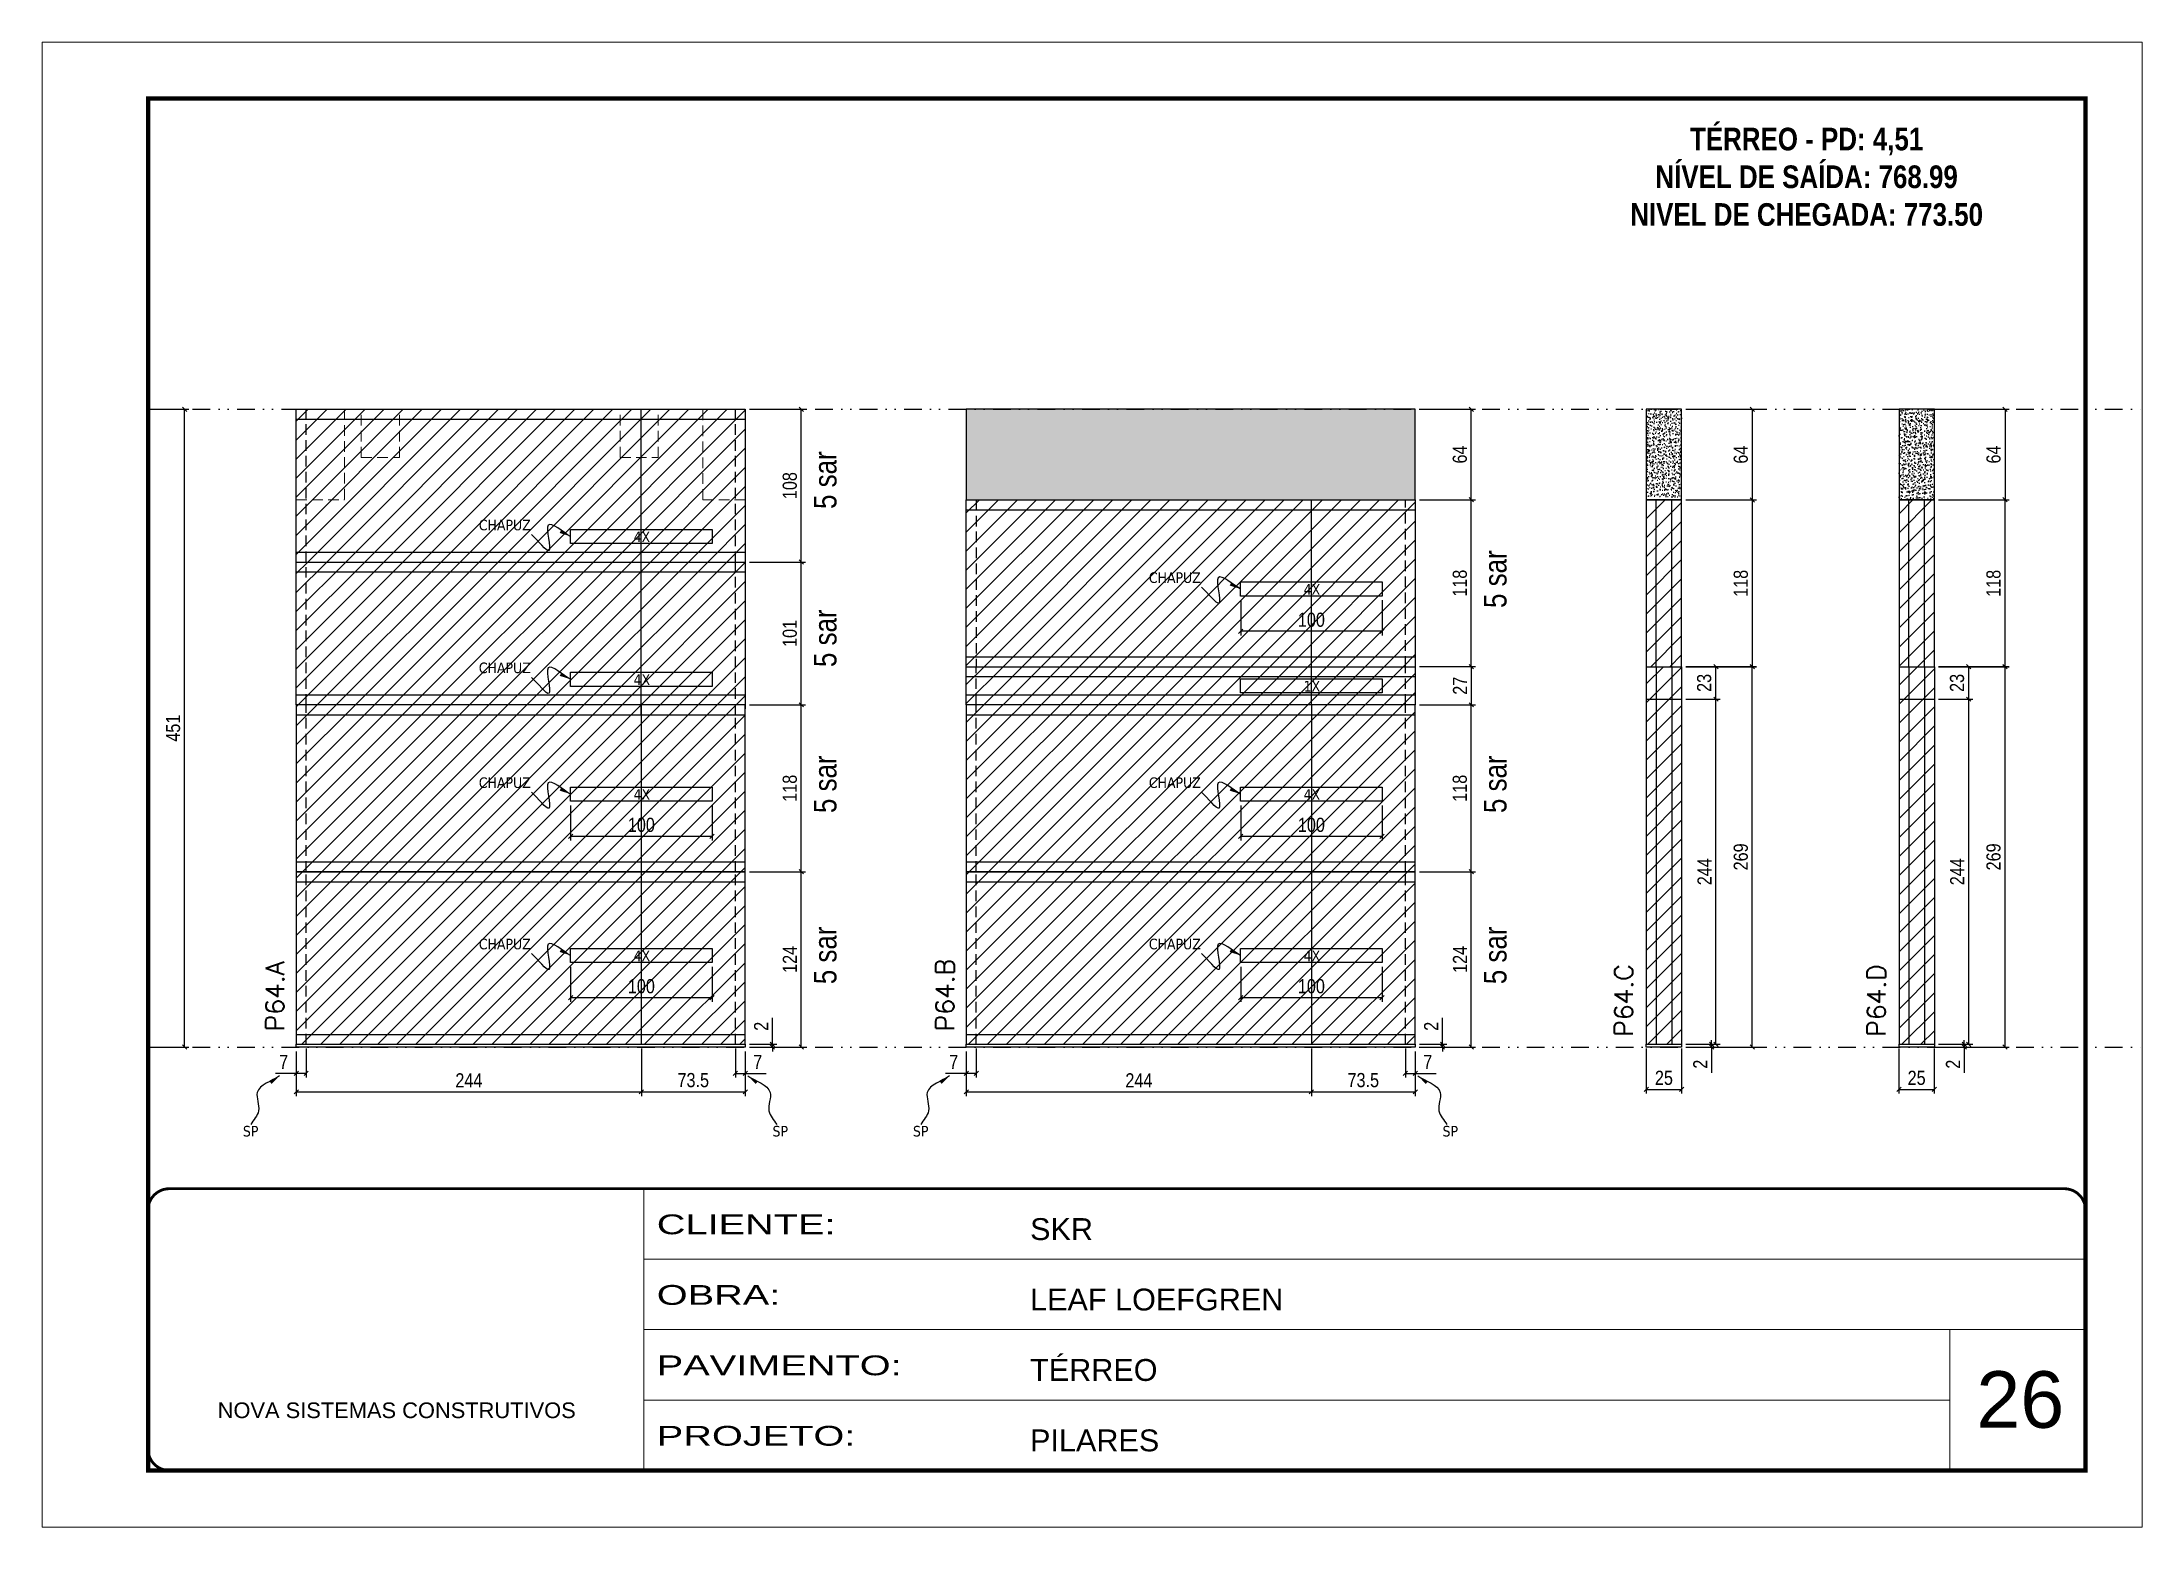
# Model space of a CAD drawing. Extents: x 14400 to 27878, y -21631 to 6985.
# Drawn here: x 16012 to 17497, y -957 to 93 of the extents above; entities that cross this region are included whole.
import ezdxf

# ---------------------------------------------------------------- set-up
doc = ezdxf.new("R2010")
doc.units = 0
for name, pattern in [('CONTINUO', [0]), ('DASHED', [0.75, 0.5, -0.25]), ('DIVIDE2', [0.625, 0.25, -0.125, 0, -0.125, 0, -0.125]), ('HIDDEN', [0.375, 0.25, -0.125])]:
    doc.linetypes.add(name, pattern=pattern)
for name, color, linetype, lineweight in [('CARIMBO', 255, 'Continuous', 9), ('Folhas', 255, 'Continuous', 9), ('Hachura', 251, 'Continuous', 9), ('SARRAFO DE PRESSAO', 251, 'DASHED', 9), ('Texto Seção', 7, 'Continuous', 15)]:
    doc.layers.add(name, color=color, linetype=linetype, lineweight=lineweight)
for name, color, linetype in [('COTA', 241, 'Continuous'), ('NOMENCLATURA', 7, 'Continuous'), ('Nível', 160, 'Continuous'), ('Painéis', 200, 'Continuous'), ('Romaneio', 10, 'Continuous'), ('SARR_2.2x10', 60, 'Continuous'), ('SARR_2.2x7', 40, 'Continuous'), ('Sarrafo de Pressão', 42, 'HIDDEN'), ('texto', 7, 'Continuous')]:
    doc.layers.add(name, color=color, linetype=linetype)
doc.styles.add('ARIAL', font='arial.ttf')
doc.styles.add('ARIAL_NARROW', font='ARIALN.TTF', dxfattribs={"height": 0.2})
doc.styles.add('COTA TECNICA', font='techl___.ttf', dxfattribs={"height": 10})
doc.styles.add('COTA TECNICA-50', font='techl___.ttf', dxfattribs={"height": 10})
doc.styles.add('REGUA-120', font='ROMANS.shx', dxfattribs={"height": 15})
doc.styles.add('ROMANC', font='techb___.ttf', dxfattribs={"height": 2.5})
doc.styles.get("Standard").update_dxf_attribs({"font": 'arial.ttf'})
doc.styles.add('Tecnologia', font='')
doc.styles.get('Tecnologia').set_extended_font_data('Forgotten Futurist')
doc.dimstyles.new('COTA PAINEL-50', dxfattribs={"dimtxt": 10, "dimasz": 3, "dimexe": 3, "dimexo": 3, "dimgap": 3, "dimtad": 1, "dimdec": 1, "dimzin": 12, "dimdsep": 46, "dimtxsty": 'COTA TECNICA-50', "dimblk1": 'OBLIQUE', "dimblk2": 'OBLIQUE', "dimsah": 1, "dimcen": 0.9, "dimclrd": 4, "dimclre": 4, "dimclrt": 240, "dimadec": 1, "dimazin": 3, "dimtfac": 1, "dimtdec": 1, "dimtmove": 0, "dimatfit": 3, "dimfxl": 1, "dimtolj": 1, "dimtzin": 12, "dimarcsym": 0})
doc.dimstyles.new('PAINEL', dxfattribs={"dimtxt": 10, "dimasz": 3, "dimexe": 3, "dimexo": 3, "dimgap": 3, "dimtad": 1, "dimdec": 1, "dimzin": 12, "dimdsep": 46, "dimtxsty": 'COTA TECNICA', "dimblk1": 'OBLIQUE', "dimblk2": 'OBLIQUE', "dimsah": 1, "dimcen": 0.9, "dimclrd": 4, "dimclre": 4, "dimclrt": 240, "dimadec": 1, "dimazin": 3, "dimtfac": 1, "dimtdec": 1, "dimtmove": 0, "dimatfit": 3, "dimfxl": 1, "dimtolj": 1, "dimtzin": 12, "dimarcsym": 0})
doc.dimstyles.get("Standard").update_dxf_attribs({"dimtxt": 0.18, "dimasz": 0.18, "dimexe": 0.18, "dimexo": 0.0625, "dimgap": 0.09, "dimtad": 0, "dimtih": 1, "dimtoh": 1, "dimdec": 4, "dimzin": 0, "dimdsep": 46, "dimtxsty": 'Standard', "dimcen": 0.09, "dimadec": 0, "dimazin": 0, "dimtfac": 1, "dimtdec": 4, "dimtofl": 0, "dimtmove": 0, "dimatfit": 3, "dimfxl": 1, "dimtolj": 1, "dimtzin": 0, "dimarcsym": 0})

msp = doc.modelspace()

# ---------------------------------------------------------------- texts
at = {"layer": 'CARIMBO', "style": 'ARIAL'}
msp.add_text('26', height=40, dxfattribs=at).set_placement((17379.83, -886.58))
at = {"layer": 'NOMENCLATURA', "style": 'ARIAL_NARROW'}
for p in [(16573.79, -236.9), (17047.6, -306.92), (16573.79, -348.68), (16573.79, -451.92), (17047.6, -451.92), (16573.79, -572.92), (17047.6, -572.92)]:
    msp.add_text('5 sar', height=16, rotation=90, dxfattribs=at).set_placement(p)
at = {"layer": 'NOMENCLATURA', "color": 2, "insert": (17259.81, 59.34), "char_height": 16, "attachment_point": 2, "style": 'ROMANC'}
msp.add_mtext_dynamic_manual_height_columns('\\PTÉRREO - PD: 4,51\\PNÍVEL DE SAÍDA: 768.99\\PNIVEL DE CHEGADA: 773.50', width=432.3511, gutter_width=1, heights=[0], dxfattribs=at)
at = {"layer": 'texto', "color": 0, "char_height": 7.5, "attachment_point": 5}
for s, insert in [('{\\fTahoma|b0|i0|c0|p34;\\C4;CHAPUZ}', (16339.22, -248.31)), ('{\\fTahoma|b0|i0|c0|p34;\\C4;4X}', (16436.16, -256.62)), ('{\\fTahoma|b0|i0|c0|p34;\\C4;CHAPUZ}', (16813.03, -285.5)), ('{\\fTahoma|b0|i0|c0|p34;\\C4;4X}', (16909.97, -293.81)), ('{\\fTahoma|b0|i0|c0|p34;\\C4;CHAPUZ}', (16339.22, -349.31)), ('{\\fTahoma|b0|i0|c0|p34;\\C4;4X}', (16436.16, -357.62)), ('{\\fTahoma|b0|i0|c0|p34;\\C4;1X}', (16909.97, -362.23)), ('{\\fTahoma|b0|i0|c0|p34;\\C4;CHAPUZ}', (16339.22, -430.5)), ('{\\fTahoma|b0|i0|c0|p34;\\C4;CHAPUZ}', (16813.03, -430.5)), ('{\\fTahoma|b0|i0|c0|p34;\\C4;4X}', (16436.16, -438.81)), ('{\\fTahoma|b0|i0|c0|p34;\\C4;4X}', (16909.97, -438.81)), ('{\\fTahoma|b0|i0|c0|p34;\\C4;CHAPUZ}', (16339.22, -544.58)), ('{\\fTahoma|b0|i0|c0|p34;\\C4;4X}', (16436.16, -552.89)), ('{\\fTahoma|b0|i0|c0|p34;\\C4;CHAPUZ}', (16813.03, -544.58)), ('{\\fTahoma|b0|i0|c0|p34;\\C4;4X}', (16909.97, -552.89)), ('{\\fTahoma|b0|i0|c0|p34;\\C4;SP}', (16159.52, -676.93)), ('{\\fTahoma|b0|i0|c0|p34;\\C4;SP}', (16534.05, -676.93)), ('{\\fTahoma|b0|i0|c0|p34;\\C4;SP}', (16633.33, -676.93)), ('{\\fTahoma|b0|i0|c0|p34;\\C4;SP}', (17007.86, -676.93))]:
    msp.add_mtext(s, dxfattribs=dict(at, insert=insert))
at = {"layer": 'Texto Seção', "char_height": 13, "attachment_point": 7, "rotation": 90, "style": 'REGUA-120'}
for s, insert, width in [('P64.A', (16183.15, -606.19), 285.3299), ('P64.B', (16656.96, -606.19), 285.3299), ('P64.C', (17136.95, -610.03), 370.6998), ('P64.D', (17315.69, -610.03), 370.6998)]:
    msp.add_mtext(s, dxfattribs=dict(at, insert=insert, width=width))

# ---------------------------------------------------------------- blocks, each defined once
blk = doc.blocks.new('9999999999')
at = {"color": 30, "linetype": 'CONTINUO'}
for p, q in [((98564.6, 34230.2), (98564.6, 34429.4)), ((98564.6, 34379.6), (99584, 34379.6)), ((98564.6, 34329.8), (99488, 34329.8)), ((99584, 34329.8), (99488, 34329.8)), ((99488, 34329.8), (99488, 34230.2)), ((98564.6, 34280), (99488, 34280))]:
    blk.add_line(p, q, dxfattribs=at)
at = {"color": 30, "linetype": 'CONTINUO', "const_width": 2}
blk.add_lwpolyline([(99584, 34230.2), (99584, 34414.4, 0.414214), (99569, 34429.4), (98229, 34429.4, 0.414214), (98214, 34414.4), (98214, 34245.2, 0.414214), (98229, 34230.2), (99584, 34230.2)], format="xyb", dxfattribs=at)
at = {"layer": 'Folhas'}
blk.add_lwpolyline([(98139, 34190.2), (99624, 34190.2), (99624, 35240.2), (98139, 35240.2)], close=True, dxfattribs=at)
at = {"layer": 'Folhas', "color": 30, "const_width": 3}
blk.add_lwpolyline([(98214, 34230.2), (99584, 34230.2), (99584, 35200.2), (98214, 35200.2)], close=True, dxfattribs=at)
at = {"color": 7, "linetype": 'Continuous', "ltscale": 5, "style": 'ARIAL'}
for s, height, p in [('SKR', 15.48, (98837.7, 34393.1)), ('LEAF LOEFGREN', 15.483, (98837.7, 34343.3)), ('TÉRREO', 15.48, (98837.7, 34293.5)), ('NOVA SISTEMAS CONSTRUTIVOS', 11.059, (98263.2, 34267.2)), ('PILARES', 15.48, (98837.7, 34243.7))]:
    blk.add_text(s, height=height, dxfattribs=at).set_placement(p)
at = {"layer": 'Folhas', "color": 7, "style": 'Tecnologia', "width": 1.5}
for s, p in [('CLIENTE:', (98573.7, 34397.2)), ('OBRA:', (98573.7, 34347.3)), ('PAVIMENTO:', (98573.7, 34297.5)), ('PROJETO:', (98573.7, 34247.7))]:
    blk.add_text(s, height=14, dxfattribs=at).set_placement(p)
blk = doc.blocks.new('_Oblique')
at = {"color": 0, "linetype": 'ByBlock', "lineweight": -2}
blk.add_line((-0.5, -0.5), (0.5, 0.5), dxfattribs=at)
blk = doc.blocks.new('*D1847')
at = {"layer": 'COTA', "color": 4, "lineweight": -2, "transparency": 16777216}
for p, q in [((17146.4, -618.4), (17146.4, -650.3)), ((17171.4, -618.4), (17171.4, -650.3)), ((17146.4, -647.3), (17171.4, -647.3))]:
    blk.add_line(p, q, dxfattribs=at)
at = {"layer": 'Defpoints', "color": 0, "transparency": 16777216}
for p in [(17146.4, -615.4), (17171.4, -615.4), (17171.4, -647.3)]:
    blk.add_point(p, dxfattribs=at)
at = {"layer": 'COTA', "color": 4, "lineweight": -2, "transparency": 16777216, "xscale": 3, "yscale": 3, "zscale": 3, "rotation": 180}
blk.add_blockref('_Oblique', (17146.4, -647.3), dxfattribs=at)
at = {"layer": 'COTA', "color": 4, "lineweight": -2, "transparency": 16777216, "xscale": 3, "yscale": 3, "zscale": 3}
blk.add_blockref('_Oblique', (17171.4, -647.3), dxfattribs=at)
at = {"layer": 'COTA', "color": 240, "transparency": 16777216, "insert": (17158.9, -639.2), "char_height": 10, "attachment_point": 5, "style": 'COTA TECNICA'}
blk.add_mtext('\\A1;25', dxfattribs=at)
blk = doc.blocks.new('*D1848')
at = {"layer": 'COTA', "color": 4, "lineweight": -2, "transparency": 16777216}
for p, q in [((17174.4, -615.4), (17195.6, -615.4)), ((17174.4, -617.4), (17195.6, -617.4)), ((17192.6, -615.4), (17192.6, -612.4)), ((17192.6, -615.4), (17192.6, -617.4)), ((17192.6, -617.4), (17192.6, -635.6))]:
    blk.add_line(p, q, dxfattribs=at)
at = {"layer": 'Defpoints', "color": 0, "transparency": 16777216}
for p in [(17171.4, -615.4), (17171.4, -617.4), (17192.6, -615.4)]:
    blk.add_point(p, dxfattribs=at)
at = {"layer": 'COTA', "color": 4, "lineweight": -2, "transparency": 16777216, "xscale": 3, "yscale": 3, "zscale": 3}
for p, rotation in [((17192.6, -615.4), 270), ((17192.6, -617.4), 90)]:
    blk.add_blockref('_Oblique', p, dxfattribs=dict(at, rotation=rotation))
at = {"layer": 'COTA', "color": 240, "transparency": 16777216, "insert": (17184.6, -629.5), "char_height": 10, "attachment_point": 5, "rotation": 90, "style": 'COTA TECNICA-50'}
blk.add_mtext('\\A1;2', dxfattribs=at)
blk = doc.blocks.new('*D1879')
at = {"layer": 'COTA', "color": 4, "linetype": 'ByBlock', "lineweight": -2, "transparency": 16777216}
for p, q in [((17174.4, -166.4), (17224.4, -166.4)), ((17221.4, -166.4), (17221.4, -230.5)), ((17174.4, -230.5), (17224.4, -230.5))]:
    blk.add_line(p, q, dxfattribs=at)
at = {"layer": 'Defpoints', "color": 0, "linetype": 'ByBlock', "transparency": 16777216}
for p in [(17171.4, -166.4), (17171.4, -230.5), (17221.4, -230.5)]:
    blk.add_point(p, dxfattribs=at)
at = {"layer": 'COTA', "color": 4, "linetype": 'ByBlock', "lineweight": -2, "transparency": 16777216, "xscale": 3, "yscale": 3, "zscale": 3}
for p, rotation in [((17221.4, -166.4), 90), ((17221.4, -230.5), 270)]:
    blk.add_blockref('_Oblique', p, dxfattribs=dict(at, rotation=rotation))
at = {"layer": 'COTA', "color": 240, "linetype": 'ByBlock', "transparency": 16777216, "insert": (17213.3, -198.5), "char_height": 10, "attachment_point": 5, "rotation": 90, "style": 'COTA TECNICA'}
blk.add_mtext('\\A1;64', dxfattribs=at)
blk = doc.blocks.new('*D1849')
at = {"layer": 'COTA', "color": 4, "lineweight": -2, "transparency": 16777216}
for p, q in [((17174.4, -348.4), (17224.4, -348.4)), ((17221.4, -617.4), (17221.4, -348.4)), ((17174.4, -617.4), (17224.4, -617.4))]:
    blk.add_line(p, q, dxfattribs=at)
at = {"layer": 'Defpoints', "color": 0, "transparency": 16777216}
for p in [(17171.4, -348.4), (17221.4, -348.4), (17171.4, -617.4)]:
    blk.add_point(p, dxfattribs=at)
at = {"layer": 'COTA', "color": 4, "lineweight": -2, "transparency": 16777216, "xscale": 3, "yscale": 3, "zscale": 3}
for p, rotation in [((17221.4, -348.4), 90), ((17221.4, -617.4), 270)]:
    blk.add_blockref('_Oblique', p, dxfattribs=dict(at, rotation=rotation))
at = {"layer": 'COTA', "color": 240, "transparency": 16777216, "insert": (17213.3, -482.9), "char_height": 10, "attachment_point": 5, "rotation": 90, "style": 'COTA TECNICA-50'}
blk.add_mtext('\\A1;269', dxfattribs=at)
blk = doc.blocks.new('*D1880')
at = {"layer": 'COTA', "color": 4, "lineweight": -2, "transparency": 16777216}
for p, q in [((17174.4, -371.4), (17198.7, -371.4)), ((17195.7, -615.4), (17195.7, -371.4)), ((17174.4, -615.4), (17198.7, -615.4))]:
    blk.add_line(p, q, dxfattribs=at)
at = {"layer": 'Defpoints', "color": 0, "transparency": 16777216}
for p in [(17171.4, -371.4), (17195.7, -371.4), (17171.4, -615.4)]:
    blk.add_point(p, dxfattribs=at)
at = {"layer": 'COTA', "color": 4, "lineweight": -2, "transparency": 16777216, "xscale": 3, "yscale": 3, "zscale": 3}
for p, rotation in [((17195.7, -371.4), 90), ((17195.7, -615.4), 270)]:
    blk.add_blockref('_Oblique', p, dxfattribs=dict(at, rotation=rotation))
at = {"layer": 'COTA', "color": 240, "transparency": 16777216, "insert": (17187.6, -493.4), "char_height": 10, "attachment_point": 5, "rotation": 90, "style": 'COTA TECNICA'}
blk.add_mtext('\\A1;244', dxfattribs=at)
blk = doc.blocks.new('*D1881')
at = {"layer": 'COTA', "color": 4, "lineweight": -2, "transparency": 16777216}
for p, q in [((17174.4, -348.4), (17198.7, -348.4)), ((17195.7, -371.4), (17195.7, -348.4)), ((17174.4, -371.4), (17198.7, -371.4))]:
    blk.add_line(p, q, dxfattribs=at)
at = {"layer": 'Defpoints', "color": 0, "transparency": 16777216}
for p in [(17171.4, -348.4), (17195.7, -348.4), (17171.4, -371.4)]:
    blk.add_point(p, dxfattribs=at)
at = {"layer": 'COTA', "color": 4, "lineweight": -2, "transparency": 16777216, "xscale": 3, "yscale": 3, "zscale": 3}
for p, rotation in [((17195.7, -348.4), 90), ((17195.7, -371.4), 270)]:
    blk.add_blockref('_Oblique', p, dxfattribs=dict(at, rotation=rotation))
at = {"layer": 'COTA', "color": 240, "transparency": 16777216, "insert": (17187.4, -359.9), "char_height": 10, "attachment_point": 5, "rotation": 90, "style": 'COTA TECNICA'}
blk.add_mtext('\\A1;23', dxfattribs=at)
blk = doc.blocks.new('*D1850')
at = {"layer": 'COTA', "color": 4, "lineweight": -2, "transparency": 16777216}
for p, q in [((16191.8, -620.4), (16191.8, -639)), ((16198.8, -618.4), (16198.8, -639)), ((16191.8, -636), (16177, -636)), ((16198.8, -636), (16191.8, -636))]:
    blk.add_line(p, q, dxfattribs=at)
at = {"layer": 'Defpoints', "color": 0, "transparency": 16777216}
for p in [(16191.8, -617.4), (16198.8, -615.4), (16191.8, -636)]:
    blk.add_point(p, dxfattribs=at)
at = {"layer": 'COTA', "color": 4, "lineweight": -2, "transparency": 16777216, "xscale": 3, "yscale": 3, "zscale": 3, "rotation": 180}
blk.add_blockref('_Oblique', (16191.8, -636), dxfattribs=at)
at = {"layer": 'COTA', "color": 4, "lineweight": -2, "transparency": 16777216, "xscale": 3, "yscale": 3, "zscale": 3}
blk.add_blockref('_Oblique', (16198.8, -636), dxfattribs=at)
at = {"layer": 'COTA', "color": 240, "transparency": 16777216, "insert": (16182.9, -627.9), "char_height": 10, "attachment_point": 5, "style": 'COTA TECNICA-50'}
blk.add_mtext('\\A1;7', dxfattribs=at)
blk = doc.blocks.new('*D1851')
at = {"layer": 'COTA', "color": 4, "lineweight": -2, "transparency": 16777216}
for p, q in [((16502.3, -618.4), (16502.3, -639)), ((16509.3, -620.4), (16509.3, -639)), ((16502.3, -636), (16509.3, -636)), ((16509.3, -636), (16524, -636))]:
    blk.add_line(p, q, dxfattribs=at)
at = {"layer": 'Defpoints', "color": 0, "transparency": 16777216}
for p in [(16502.3, -615.4), (16509.3, -617.4), (16509.3, -636)]:
    blk.add_point(p, dxfattribs=at)
at = {"layer": 'COTA', "color": 4, "lineweight": -2, "transparency": 16777216, "xscale": 3, "yscale": 3, "zscale": 3, "rotation": 180}
blk.add_blockref('_Oblique', (16502.3, -636), dxfattribs=at)
at = {"layer": 'COTA', "color": 4, "lineweight": -2, "transparency": 16777216, "xscale": 3, "yscale": 3, "zscale": 3}
blk.add_blockref('_Oblique', (16509.3, -636), dxfattribs=at)
at = {"layer": 'COTA', "color": 240, "transparency": 16777216, "insert": (16518.1, -627.9), "char_height": 10, "attachment_point": 5, "style": 'COTA TECNICA-50'}
blk.add_mtext('\\A1;7', dxfattribs=at)
blk = doc.blocks.new('*D1852')
at = {"layer": 'Defpoints', "color": 0, "linetype": 'ByBlock', "transparency": 16777216}
for p in [(16509.3, -493.4), (16548.9, -493.4), (16509.3, -617.4)]:
    blk.add_point(p, dxfattribs=at)
at = {"layer": 'Romaneio', "color": 4, "linetype": 'ByBlock', "lineweight": -2, "transparency": 16777216}
for p, q in [((16512.3, -493.4), (16551.9, -493.4)), ((16548.9, -617.4), (16548.9, -493.4)), ((16512.3, -617.4), (16551.9, -617.4))]:
    blk.add_line(p, q, dxfattribs=at)
at = {"layer": 'Romaneio', "color": 4, "linetype": 'ByBlock', "lineweight": -2, "transparency": 16777216, "xscale": 3, "yscale": 3, "zscale": 3}
for p, rotation in [((16548.9, -493.4), 90), ((16548.9, -617.4), 270)]:
    blk.add_blockref('_Oblique', p, dxfattribs=dict(at, rotation=rotation))
at = {"layer": 'Romaneio', "color": 240, "linetype": 'ByBlock', "transparency": 16777216, "insert": (16540.8, -555.4), "char_height": 10, "attachment_point": 5, "rotation": 90, "style": 'COTA TECNICA'}
blk.add_mtext('\\A1;124', dxfattribs=at)
blk = doc.blocks.new('*D1853')
at = {"layer": 'Defpoints', "color": 0, "linetype": 'ByBlock', "transparency": 16777216}
for p in [(16509.3, -493.4), (16548.9, -493.4), (16509.3, -617.4)]:
    blk.add_point(p, dxfattribs=at)
at = {"layer": 'Romaneio', "color": 4, "linetype": 'ByBlock', "lineweight": -2, "transparency": 16777216}
for p, q in [((16512.3, -493.4), (16551.9, -493.4)), ((16548.9, -617.4), (16548.9, -493.4)), ((16512.3, -617.4), (16551.9, -617.4))]:
    blk.add_line(p, q, dxfattribs=at)
at = {"layer": 'Romaneio', "color": 4, "linetype": 'ByBlock', "lineweight": -2, "transparency": 16777216, "xscale": 3, "yscale": 3, "zscale": 3}
for p, rotation in [((16548.9, -493.4), 90), ((16548.9, -617.4), 270)]:
    blk.add_blockref('_Oblique', p, dxfattribs=dict(at, rotation=rotation))
at = {"layer": 'Romaneio', "color": 240, "linetype": 'ByBlock', "transparency": 16777216, "insert": (16540.8, -555.4), "char_height": 10, "attachment_point": 5, "rotation": 90, "style": 'COTA TECNICA'}
blk.add_mtext('\\A1;124', dxfattribs=at)
blk = doc.blocks.new('*D1854')
at = {"layer": 'COTA', "color": 4, "lineweight": -2, "transparency": 16777216}
for p, q in [((16512.3, -375.4), (16551.9, -375.4)), ((16548.9, -493.4), (16548.9, -375.4)), ((16512.3, -493.4), (16551.9, -493.4))]:
    blk.add_line(p, q, dxfattribs=at)
at = {"layer": 'Defpoints', "color": 0, "transparency": 16777216}
for p in [(16509.3, -375.4), (16548.9, -375.4), (16509.3, -493.4)]:
    blk.add_point(p, dxfattribs=at)
at = {"layer": 'COTA', "color": 4, "lineweight": -2, "transparency": 16777216, "xscale": 3, "yscale": 3, "zscale": 3}
for p, rotation in [((16548.9, -375.4), 90), ((16548.9, -493.4), 270)]:
    blk.add_blockref('_Oblique', p, dxfattribs=dict(at, rotation=rotation))
at = {"layer": 'COTA', "color": 240, "transparency": 16777216, "insert": (16540.8, -434.4), "char_height": 10, "attachment_point": 5, "rotation": 90, "style": 'COTA TECNICA-50'}
blk.add_mtext('\\A1;118', dxfattribs=at)
blk = doc.blocks.new('*D1855')
at = {"layer": 'COTA', "color": 4, "lineweight": -2, "transparency": 16777216}
for p, q in [((16528.5, -615.4), (16528.5, -596.6)), ((16512.3, -615.4), (16531.5, -615.4)), ((16512.3, -617.4), (16531.5, -617.4)), ((16528.5, -617.4), (16528.5, -615.4)), ((16528.5, -617.4), (16528.5, -620.4))]:
    blk.add_line(p, q, dxfattribs=at)
at = {"layer": 'Defpoints', "color": 0, "transparency": 16777216}
for p in [(16509.3, -615.4), (16509.3, -617.4), (16528.5, -617.4)]:
    blk.add_point(p, dxfattribs=at)
at = {"layer": 'COTA', "color": 4, "lineweight": -2, "transparency": 16777216, "xscale": 3, "yscale": 3, "zscale": 3}
for p, rotation in [((16528.5, -615.4), 270), ((16528.5, -617.4), 90)]:
    blk.add_blockref('_Oblique', p, dxfattribs=dict(at, rotation=rotation))
at = {"layer": 'COTA', "color": 240, "transparency": 16777216, "insert": (16520.5, -602.7), "char_height": 10, "attachment_point": 5, "rotation": 90, "style": 'COTA TECNICA-50'}
blk.add_mtext('\\A1;2', dxfattribs=at)
blk = doc.blocks.new('*D1882')
at = {"layer": 'COTA', "color": 4, "lineweight": -2, "transparency": 16777216}
for p, q in [((16191.8, -620.4), (16191.8, -652)), ((16435.8, -618.4), (16435.8, -652)), ((16191.8, -649), (16435.8, -649))]:
    blk.add_line(p, q, dxfattribs=at)
at = {"layer": 'Defpoints', "color": 0, "transparency": 16777216}
for p in [(16191.8, -617.4), (16435.8, -615.4), (16435.8, -649)]:
    blk.add_point(p, dxfattribs=at)
at = {"layer": 'COTA', "color": 4, "lineweight": -2, "transparency": 16777216, "xscale": 3, "yscale": 3, "zscale": 3, "rotation": 180}
blk.add_blockref('_Oblique', (16191.8, -649), dxfattribs=at)
at = {"layer": 'COTA', "color": 4, "lineweight": -2, "transparency": 16777216, "xscale": 3, "yscale": 3, "zscale": 3}
blk.add_blockref('_Oblique', (16435.8, -649), dxfattribs=at)
at = {"layer": 'COTA', "color": 240, "transparency": 16777216, "insert": (16313.8, -640.9), "char_height": 10, "attachment_point": 5, "style": 'COTA TECNICA-50'}
blk.add_mtext('\\A1;244', dxfattribs=at)
blk = doc.blocks.new('*D1883')
at = {"layer": 'COTA', "color": 4, "lineweight": -2, "transparency": 16777216}
for p, q in [((16435.8, -618.4), (16435.8, -652)), ((16509.3, -620.4), (16509.3, -652)), ((16435.8, -649), (16509.3, -649))]:
    blk.add_line(p, q, dxfattribs=at)
at = {"layer": 'Defpoints', "color": 0, "transparency": 16777216}
for p in [(16435.8, -615.4), (16509.3, -617.4), (16509.3, -649)]:
    blk.add_point(p, dxfattribs=at)
at = {"layer": 'COTA', "color": 4, "lineweight": -2, "transparency": 16777216, "xscale": 3, "yscale": 3, "zscale": 3, "rotation": 180}
blk.add_blockref('_Oblique', (16435.8, -649), dxfattribs=at)
at = {"layer": 'COTA', "color": 4, "lineweight": -2, "transparency": 16777216, "xscale": 3, "yscale": 3, "zscale": 3}
blk.add_blockref('_Oblique', (16509.3, -649), dxfattribs=at)
at = {"layer": 'COTA', "color": 240, "transparency": 16777216, "insert": (16472.5, -640.8), "char_height": 10, "attachment_point": 5, "style": 'COTA TECNICA-50'}
blk.add_mtext('\\A1;73.5', dxfattribs=at)
blk = doc.blocks.new('*D1888')
at = {"layer": 'COTA', "color": 4, "linetype": 'ByBlock', "lineweight": -2, "transparency": 16777216}
for p, q in [((16385.8, -560.6), (16385.8, -585.5)), ((16485.8, -560.6), (16485.8, -585.5)), ((16485.8, -582.5), (16385.8, -582.5))]:
    blk.add_line(p, q, dxfattribs=at)
at = {"layer": 'Defpoints', "color": 0, "linetype": 'ByBlock', "transparency": 16777216}
for p in [(16385.8, -557.6), (16485.8, -557.6), (16385.8, -582.5)]:
    blk.add_point(p, dxfattribs=at)
at = {"layer": 'COTA', "color": 4, "linetype": 'ByBlock', "lineweight": -2, "transparency": 16777216, "xscale": 3, "yscale": 3, "zscale": 3, "rotation": 180}
blk.add_blockref('_Oblique', (16385.8, -582.5), dxfattribs=at)
at = {"layer": 'COTA', "color": 4, "linetype": 'ByBlock', "lineweight": -2, "transparency": 16777216, "xscale": 3, "yscale": 3, "zscale": 3}
blk.add_blockref('_Oblique', (16485.8, -582.5), dxfattribs=at)
at = {"layer": 'COTA', "color": 240, "linetype": 'ByBlock', "transparency": 16777216, "insert": (16435.8, -574.4), "char_height": 10, "attachment_point": 5, "style": 'COTA TECNICA'}
blk.add_mtext('\\A1;100', dxfattribs=at)
blk = doc.blocks.new('*D1889')
at = {"layer": 'COTA', "color": 4, "linetype": 'ByBlock', "lineweight": -2, "transparency": 16777216}
for p, q in [((16385.8, -446.5), (16385.8, -471.4)), ((16485.8, -446.5), (16485.8, -471.4)), ((16485.8, -468.4), (16385.8, -468.4))]:
    blk.add_line(p, q, dxfattribs=at)
at = {"layer": 'Defpoints', "color": 0, "linetype": 'ByBlock', "transparency": 16777216}
for p in [(16385.8, -443.5), (16485.8, -443.5), (16385.8, -468.4)]:
    blk.add_point(p, dxfattribs=at)
at = {"layer": 'COTA', "color": 4, "linetype": 'ByBlock', "lineweight": -2, "transparency": 16777216, "xscale": 3, "yscale": 3, "zscale": 3, "rotation": 180}
blk.add_blockref('_Oblique', (16385.8, -468.4), dxfattribs=at)
at = {"layer": 'COTA', "color": 4, "linetype": 'ByBlock', "lineweight": -2, "transparency": 16777216, "xscale": 3, "yscale": 3, "zscale": 3}
blk.add_blockref('_Oblique', (16485.8, -468.4), dxfattribs=at)
at = {"layer": 'COTA', "color": 240, "linetype": 'ByBlock', "transparency": 16777216, "insert": (16435.8, -460.3), "char_height": 10, "attachment_point": 5, "style": 'COTA TECNICA'}
blk.add_mtext('\\A1;100', dxfattribs=at)
blk = doc.blocks.new('*D1868')
at = {"layer": 'COTA', "color": 4, "lineweight": -2, "transparency": 16777216}
for p, q in [((16665.6, -620.4), (16665.6, -639)), ((16672.6, -618.4), (16672.6, -639)), ((16665.6, -636), (16650.9, -636)), ((16672.6, -636), (16665.6, -636))]:
    blk.add_line(p, q, dxfattribs=at)
at = {"layer": 'Defpoints', "color": 0, "transparency": 16777216}
for p in [(16665.6, -617.4), (16672.6, -615.4), (16665.6, -636)]:
    blk.add_point(p, dxfattribs=at)
at = {"layer": 'COTA', "color": 4, "lineweight": -2, "transparency": 16777216, "xscale": 3, "yscale": 3, "zscale": 3, "rotation": 180}
blk.add_blockref('_Oblique', (16665.6, -636), dxfattribs=at)
at = {"layer": 'COTA', "color": 4, "lineweight": -2, "transparency": 16777216, "xscale": 3, "yscale": 3, "zscale": 3}
blk.add_blockref('_Oblique', (16672.6, -636), dxfattribs=at)
at = {"layer": 'COTA', "color": 240, "transparency": 16777216, "insert": (16656.7, -627.9), "char_height": 10, "attachment_point": 5, "style": 'COTA TECNICA-50'}
blk.add_mtext('\\A1;7', dxfattribs=at)
blk = doc.blocks.new('*D1869')
at = {"layer": 'COTA', "color": 4, "lineweight": -2, "transparency": 16777216}
for p, q in [((16976.1, -618.4), (16976.1, -639)), ((16983.1, -620.4), (16983.1, -639)), ((16976.1, -636), (16983.1, -636)), ((16983.1, -636), (16997.8, -636))]:
    blk.add_line(p, q, dxfattribs=at)
at = {"layer": 'Defpoints', "color": 0, "transparency": 16777216}
for p in [(16976.1, -615.4), (16983.1, -617.4), (16983.1, -636)]:
    blk.add_point(p, dxfattribs=at)
at = {"layer": 'COTA', "color": 4, "lineweight": -2, "transparency": 16777216, "xscale": 3, "yscale": 3, "zscale": 3, "rotation": 180}
blk.add_blockref('_Oblique', (16976.1, -636), dxfattribs=at)
at = {"layer": 'COTA', "color": 4, "lineweight": -2, "transparency": 16777216, "xscale": 3, "yscale": 3, "zscale": 3}
blk.add_blockref('_Oblique', (16983.1, -636), dxfattribs=at)
at = {"layer": 'COTA', "color": 240, "transparency": 16777216, "insert": (16991.9, -627.9), "char_height": 10, "attachment_point": 5, "style": 'COTA TECNICA-50'}
blk.add_mtext('\\A1;7', dxfattribs=at)
blk = doc.blocks.new('*D1870')
at = {"layer": 'Defpoints', "color": 0, "linetype": 'ByBlock', "transparency": 16777216}
for p in [(16983.1, -493.4), (17022.7, -493.4), (16983.1, -617.4)]:
    blk.add_point(p, dxfattribs=at)
at = {"layer": 'Romaneio', "color": 4, "linetype": 'ByBlock', "lineweight": -2, "transparency": 16777216}
for p, q in [((16986.1, -493.4), (17025.7, -493.4)), ((17022.7, -617.4), (17022.7, -493.4)), ((16986.1, -617.4), (17025.7, -617.4))]:
    blk.add_line(p, q, dxfattribs=at)
at = {"layer": 'Romaneio', "color": 4, "linetype": 'ByBlock', "lineweight": -2, "transparency": 16777216, "xscale": 3, "yscale": 3, "zscale": 3}
for p, rotation in [((17022.7, -493.4), 90), ((17022.7, -617.4), 270)]:
    blk.add_blockref('_Oblique', p, dxfattribs=dict(at, rotation=rotation))
at = {"layer": 'Romaneio', "color": 240, "linetype": 'ByBlock', "transparency": 16777216, "insert": (17014.7, -555.4), "char_height": 10, "attachment_point": 5, "rotation": 90, "style": 'COTA TECNICA'}
blk.add_mtext('\\A1;124', dxfattribs=at)
blk = doc.blocks.new('*D1871')
at = {"layer": 'Defpoints', "color": 0, "linetype": 'ByBlock', "transparency": 16777216}
for p in [(16983.1, -493.4), (17022.7, -493.4), (16983.1, -617.4)]:
    blk.add_point(p, dxfattribs=at)
at = {"layer": 'Romaneio', "color": 4, "linetype": 'ByBlock', "lineweight": -2, "transparency": 16777216}
for p, q in [((16986.1, -493.4), (17025.7, -493.4)), ((17022.7, -617.4), (17022.7, -493.4)), ((16986.1, -617.4), (17025.7, -617.4))]:
    blk.add_line(p, q, dxfattribs=at)
at = {"layer": 'Romaneio', "color": 4, "linetype": 'ByBlock', "lineweight": -2, "transparency": 16777216, "xscale": 3, "yscale": 3, "zscale": 3}
for p, rotation in [((17022.7, -493.4), 90), ((17022.7, -617.4), 270)]:
    blk.add_blockref('_Oblique', p, dxfattribs=dict(at, rotation=rotation))
at = {"layer": 'Romaneio', "color": 240, "linetype": 'ByBlock', "transparency": 16777216, "insert": (17014.7, -555.4), "char_height": 10, "attachment_point": 5, "rotation": 90, "style": 'COTA TECNICA'}
blk.add_mtext('\\A1;124', dxfattribs=at)
blk = doc.blocks.new('*D1872')
at = {"layer": 'COTA', "color": 4, "lineweight": -2, "transparency": 16777216}
for p, q in [((16986.1, -375.4), (17025.7, -375.4)), ((17022.7, -493.4), (17022.7, -375.4)), ((16986.1, -493.4), (17025.7, -493.4))]:
    blk.add_line(p, q, dxfattribs=at)
at = {"layer": 'Defpoints', "color": 0, "transparency": 16777216}
for p in [(16983.1, -375.4), (17022.7, -375.4), (16983.1, -493.4)]:
    blk.add_point(p, dxfattribs=at)
at = {"layer": 'COTA', "color": 4, "lineweight": -2, "transparency": 16777216, "xscale": 3, "yscale": 3, "zscale": 3}
for p, rotation in [((17022.7, -375.4), 90), ((17022.7, -493.4), 270)]:
    blk.add_blockref('_Oblique', p, dxfattribs=dict(at, rotation=rotation))
at = {"layer": 'COTA', "color": 240, "transparency": 16777216, "insert": (17014.6, -434.4), "char_height": 10, "attachment_point": 5, "rotation": 90, "style": 'COTA TECNICA-50'}
blk.add_mtext('\\A1;118', dxfattribs=at)
blk = doc.blocks.new('*D1873')
at = {"layer": 'COTA', "color": 4, "lineweight": -2, "transparency": 16777216}
for p, q in [((17002.3, -615.4), (17002.3, -596.6)), ((16986.1, -615.4), (17005.3, -615.4)), ((16986.1, -617.4), (17005.3, -617.4)), ((17002.3, -617.4), (17002.3, -615.4)), ((17002.3, -617.4), (17002.3, -620.4))]:
    blk.add_line(p, q, dxfattribs=at)
at = {"layer": 'Defpoints', "color": 0, "transparency": 16777216}
for p in [(16983.1, -615.4), (16983.1, -617.4), (17002.3, -617.4)]:
    blk.add_point(p, dxfattribs=at)
at = {"layer": 'COTA', "color": 4, "lineweight": -2, "transparency": 16777216, "xscale": 3, "yscale": 3, "zscale": 3}
for p, rotation in [((17002.3, -615.4), 270), ((17002.3, -617.4), 90)]:
    blk.add_blockref('_Oblique', p, dxfattribs=dict(at, rotation=rotation))
at = {"layer": 'COTA', "color": 240, "transparency": 16777216, "insert": (16994.3, -602.7), "char_height": 10, "attachment_point": 5, "rotation": 90, "style": 'COTA TECNICA-50'}
blk.add_mtext('\\A1;2', dxfattribs=at)
blk = doc.blocks.new('*D1890')
at = {"layer": 'COTA', "color": 4, "lineweight": -2, "transparency": 16777216}
for p, q in [((16665.6, -620.4), (16665.6, -652)), ((16909.6, -618.4), (16909.6, -652)), ((16665.6, -649), (16909.6, -649))]:
    blk.add_line(p, q, dxfattribs=at)
at = {"layer": 'Defpoints', "color": 0, "transparency": 16777216}
for p in [(16665.6, -617.4), (16909.6, -615.4), (16909.6, -649)]:
    blk.add_point(p, dxfattribs=at)
at = {"layer": 'COTA', "color": 4, "lineweight": -2, "transparency": 16777216, "xscale": 3, "yscale": 3, "zscale": 3, "rotation": 180}
blk.add_blockref('_Oblique', (16665.6, -649), dxfattribs=at)
at = {"layer": 'COTA', "color": 4, "lineweight": -2, "transparency": 16777216, "xscale": 3, "yscale": 3, "zscale": 3}
blk.add_blockref('_Oblique', (16909.6, -649), dxfattribs=at)
at = {"layer": 'COTA', "color": 240, "transparency": 16777216, "insert": (16787.6, -640.9), "char_height": 10, "attachment_point": 5, "style": 'COTA TECNICA-50'}
blk.add_mtext('\\A1;244', dxfattribs=at)
blk = doc.blocks.new('*D1891')
at = {"layer": 'COTA', "color": 4, "lineweight": -2, "transparency": 16777216}
for p, q in [((16909.6, -618.4), (16909.6, -652)), ((16983.1, -620.4), (16983.1, -652)), ((16909.6, -649), (16983.1, -649))]:
    blk.add_line(p, q, dxfattribs=at)
at = {"layer": 'Defpoints', "color": 0, "transparency": 16777216}
for p in [(16909.6, -615.4), (16983.1, -617.4), (16983.1, -649)]:
    blk.add_point(p, dxfattribs=at)
at = {"layer": 'COTA', "color": 4, "lineweight": -2, "transparency": 16777216, "xscale": 3, "yscale": 3, "zscale": 3, "rotation": 180}
blk.add_blockref('_Oblique', (16909.6, -649), dxfattribs=at)
at = {"layer": 'COTA', "color": 4, "lineweight": -2, "transparency": 16777216, "xscale": 3, "yscale": 3, "zscale": 3}
blk.add_blockref('_Oblique', (16983.1, -649), dxfattribs=at)
at = {"layer": 'COTA', "color": 240, "transparency": 16777216, "insert": (16946.3, -640.8), "char_height": 10, "attachment_point": 5, "style": 'COTA TECNICA-50'}
blk.add_mtext('\\A1;73.5', dxfattribs=at)
blk = doc.blocks.new('*D1892')
at = {"layer": 'COTA', "color": 4, "linetype": 'ByBlock', "lineweight": -2, "transparency": 16777216}
for p, q in [((16859.6, -560.6), (16859.6, -585.5)), ((16959.6, -560.6), (16959.6, -585.5)), ((16959.6, -582.5), (16859.6, -582.5))]:
    blk.add_line(p, q, dxfattribs=at)
at = {"layer": 'Defpoints', "color": 0, "linetype": 'ByBlock', "transparency": 16777216}
for p in [(16859.6, -557.6), (16959.6, -557.6), (16859.6, -582.5)]:
    blk.add_point(p, dxfattribs=at)
at = {"layer": 'COTA', "color": 4, "linetype": 'ByBlock', "lineweight": -2, "transparency": 16777216, "xscale": 3, "yscale": 3, "zscale": 3, "rotation": 180}
blk.add_blockref('_Oblique', (16859.6, -582.5), dxfattribs=at)
at = {"layer": 'COTA', "color": 4, "linetype": 'ByBlock', "lineweight": -2, "transparency": 16777216, "xscale": 3, "yscale": 3, "zscale": 3}
blk.add_blockref('_Oblique', (16959.6, -582.5), dxfattribs=at)
at = {"layer": 'COTA', "color": 240, "linetype": 'ByBlock', "transparency": 16777216, "insert": (16909.6, -574.4), "char_height": 10, "attachment_point": 5, "style": 'COTA TECNICA'}
blk.add_mtext('\\A1;100', dxfattribs=at)
blk = doc.blocks.new('*D1893')
at = {"layer": 'COTA', "color": 4, "linetype": 'ByBlock', "lineweight": -2, "transparency": 16777216}
for p, q in [((16859.6, -446.5), (16859.6, -471.4)), ((16959.6, -446.5), (16959.6, -471.4)), ((16959.6, -468.4), (16859.6, -468.4))]:
    blk.add_line(p, q, dxfattribs=at)
at = {"layer": 'Defpoints', "color": 0, "linetype": 'ByBlock', "transparency": 16777216}
for p in [(16859.6, -443.5), (16959.6, -443.5), (16859.6, -468.4)]:
    blk.add_point(p, dxfattribs=at)
at = {"layer": 'COTA', "color": 4, "linetype": 'ByBlock', "lineweight": -2, "transparency": 16777216, "xscale": 3, "yscale": 3, "zscale": 3, "rotation": 180}
blk.add_blockref('_Oblique', (16859.6, -468.4), dxfattribs=at)
at = {"layer": 'COTA', "color": 4, "linetype": 'ByBlock', "lineweight": -2, "transparency": 16777216, "xscale": 3, "yscale": 3, "zscale": 3}
blk.add_blockref('_Oblique', (16959.6, -468.4), dxfattribs=at)
at = {"layer": 'COTA', "color": 240, "linetype": 'ByBlock', "transparency": 16777216, "insert": (16909.6, -460.3), "char_height": 10, "attachment_point": 5, "style": 'COTA TECNICA'}
blk.add_mtext('\\A1;100', dxfattribs=at)
blk = doc.blocks.new('*D1894')
at = {"layer": 'COTA', "color": 4, "lineweight": -2, "transparency": 16777216}
for p, q in [((16986.1, -348.4), (17025.7, -348.4)), ((17022.7, -348.4), (17022.7, -375.4)), ((16986.1, -375.4), (17025.7, -375.4))]:
    blk.add_line(p, q, dxfattribs=at)
at = {"layer": 'Defpoints', "color": 0, "transparency": 16777216}
for p in [(16983.1, -348.4), (16983.1, -375.4), (17022.7, -375.4)]:
    blk.add_point(p, dxfattribs=at)
at = {"layer": 'COTA', "color": 4, "lineweight": -2, "transparency": 16777216, "xscale": 3, "yscale": 3, "zscale": 3}
for p, rotation in [((17022.7, -348.4), 90), ((17022.7, -375.4), 270)]:
    blk.add_blockref('_Oblique', p, dxfattribs=dict(at, rotation=rotation))
at = {"layer": 'COTA', "color": 240, "transparency": 16777216, "insert": (17014.7, -361.9), "char_height": 10, "attachment_point": 5, "rotation": 90, "style": 'COTA TECNICA'}
blk.add_mtext('\\A1;27', dxfattribs=at)
blk = doc.blocks.new('*D1874')
at = {"layer": 'COTA', "color": 4, "lineweight": -2, "transparency": 16777216}
for p, q in [((17325.1, -618.4), (17325.1, -650.3)), ((17350.1, -618.4), (17350.1, -650.3)), ((17325.1, -647.3), (17350.1, -647.3))]:
    blk.add_line(p, q, dxfattribs=at)
at = {"layer": 'Defpoints', "color": 0, "transparency": 16777216}
for p in [(17325.1, -615.4), (17350.1, -615.4), (17350.1, -647.3)]:
    blk.add_point(p, dxfattribs=at)
at = {"layer": 'COTA', "color": 4, "lineweight": -2, "transparency": 16777216, "xscale": 3, "yscale": 3, "zscale": 3, "rotation": 180}
blk.add_blockref('_Oblique', (17325.1, -647.3), dxfattribs=at)
at = {"layer": 'COTA', "color": 4, "lineweight": -2, "transparency": 16777216, "xscale": 3, "yscale": 3, "zscale": 3}
blk.add_blockref('_Oblique', (17350.1, -647.3), dxfattribs=at)
at = {"layer": 'COTA', "color": 240, "transparency": 16777216, "insert": (17337.6, -639.2), "char_height": 10, "attachment_point": 5, "style": 'COTA TECNICA'}
blk.add_mtext('\\A1;25', dxfattribs=at)
blk = doc.blocks.new('*D1875')
at = {"layer": 'COTA', "color": 4, "lineweight": -2, "transparency": 16777216}
for p, q in [((17353.1, -615.4), (17374.3, -615.4)), ((17353.1, -617.4), (17374.3, -617.4)), ((17371.3, -615.4), (17371.3, -612.4)), ((17371.3, -615.4), (17371.3, -617.4)), ((17371.3, -617.4), (17371.3, -635.6))]:
    blk.add_line(p, q, dxfattribs=at)
at = {"layer": 'Defpoints', "color": 0, "transparency": 16777216}
for p in [(17350.1, -615.4), (17350.1, -617.4), (17371.3, -615.4)]:
    blk.add_point(p, dxfattribs=at)
at = {"layer": 'COTA', "color": 4, "lineweight": -2, "transparency": 16777216, "xscale": 3, "yscale": 3, "zscale": 3}
for p, rotation in [((17371.3, -615.4), 270), ((17371.3, -617.4), 90)]:
    blk.add_blockref('_Oblique', p, dxfattribs=dict(at, rotation=rotation))
at = {"layer": 'COTA', "color": 240, "transparency": 16777216, "insert": (17363.3, -629.5), "char_height": 10, "attachment_point": 5, "rotation": 90, "style": 'COTA TECNICA-50'}
blk.add_mtext('\\A1;2', dxfattribs=at)
blk = doc.blocks.new('*D1876')
at = {"layer": 'COTA', "color": 4, "lineweight": -2, "transparency": 16777216}
for p, q in [((17353.1, -348.4), (17403.1, -348.4)), ((17400.1, -617.4), (17400.1, -348.4)), ((17353.1, -617.4), (17403.1, -617.4))]:
    blk.add_line(p, q, dxfattribs=at)
at = {"layer": 'Defpoints', "color": 0, "transparency": 16777216}
for p in [(17350.1, -348.4), (17400.1, -348.4), (17350.1, -617.4)]:
    blk.add_point(p, dxfattribs=at)
at = {"layer": 'COTA', "color": 4, "lineweight": -2, "transparency": 16777216, "xscale": 3, "yscale": 3, "zscale": 3}
for p, rotation in [((17400.1, -348.4), 90), ((17400.1, -617.4), 270)]:
    blk.add_blockref('_Oblique', p, dxfattribs=dict(at, rotation=rotation))
at = {"layer": 'COTA', "color": 240, "transparency": 16777216, "insert": (17392, -482.9), "char_height": 10, "attachment_point": 5, "rotation": 90, "style": 'COTA TECNICA-50'}
blk.add_mtext('\\A1;269', dxfattribs=at)
blk = doc.blocks.new('*D1895')
at = {"layer": 'COTA', "color": 4, "lineweight": -2, "transparency": 16777216}
for p, q in [((17353.1, -371.4), (17377.4, -371.4)), ((17374.4, -615.4), (17374.4, -371.4)), ((17353.1, -615.4), (17377.4, -615.4))]:
    blk.add_line(p, q, dxfattribs=at)
at = {"layer": 'Defpoints', "color": 0, "transparency": 16777216}
for p in [(17350.1, -371.4), (17374.4, -371.4), (17350.1, -615.4)]:
    blk.add_point(p, dxfattribs=at)
at = {"layer": 'COTA', "color": 4, "lineweight": -2, "transparency": 16777216, "xscale": 3, "yscale": 3, "zscale": 3}
for p, rotation in [((17374.4, -371.4), 90), ((17374.4, -615.4), 270)]:
    blk.add_blockref('_Oblique', p, dxfattribs=dict(at, rotation=rotation))
at = {"layer": 'COTA', "color": 240, "transparency": 16777216, "insert": (17366.3, -493.4), "char_height": 10, "attachment_point": 5, "rotation": 90, "style": 'COTA TECNICA'}
blk.add_mtext('\\A1;244', dxfattribs=at)
blk = doc.blocks.new('*D1896')
at = {"layer": 'COTA', "color": 4, "lineweight": -2, "transparency": 16777216}
for p, q in [((17353.1, -348.4), (17377.4, -348.4)), ((17374.4, -371.4), (17374.4, -348.4)), ((17353.1, -371.4), (17377.4, -371.4))]:
    blk.add_line(p, q, dxfattribs=at)
at = {"layer": 'Defpoints', "color": 0, "transparency": 16777216}
for p in [(17350.1, -348.4), (17374.4, -348.4), (17350.1, -371.4)]:
    blk.add_point(p, dxfattribs=at)
at = {"layer": 'COTA', "color": 4, "lineweight": -2, "transparency": 16777216, "xscale": 3, "yscale": 3, "zscale": 3}
for p, rotation in [((17374.4, -348.4), 90), ((17374.4, -371.4), 270)]:
    blk.add_blockref('_Oblique', p, dxfattribs=dict(at, rotation=rotation))
at = {"layer": 'COTA', "color": 240, "transparency": 16777216, "insert": (17366.2, -359.9), "char_height": 10, "attachment_point": 5, "rotation": 90, "style": 'COTA TECNICA'}
blk.add_mtext('\\A1;23', dxfattribs=at)
blk = doc.blocks.new('*D1897')
at = {"layer": 'COTA', "color": 4, "lineweight": -2, "transparency": 16777216}
for p, q in [((17174.4, -230.5), (17224.4, -230.5)), ((17221.4, -230.5), (17221.4, -348.5)), ((17174.4, -348.5), (17224.4, -348.5))]:
    blk.add_line(p, q, dxfattribs=at)
at = {"layer": 'Defpoints', "color": 0, "transparency": 16777216}
for p in [(17171.4, -230.5), (17171.4, -348.5), (17221.4, -348.5)]:
    blk.add_point(p, dxfattribs=at)
at = {"layer": 'COTA', "color": 4, "lineweight": -2, "transparency": 16777216, "xscale": 3, "yscale": 3, "zscale": 3}
for p, rotation in [((17221.4, -230.5), 90), ((17221.4, -348.5), 270)]:
    blk.add_blockref('_Oblique', p, dxfattribs=dict(at, rotation=rotation))
at = {"layer": 'COTA', "color": 240, "transparency": 16777216, "insert": (17213.3, -289.5), "char_height": 10, "attachment_point": 5, "rotation": 90, "style": 'COTA TECNICA'}
blk.add_mtext('\\A1;118', dxfattribs=at)
blk = doc.blocks.new('*D1886')
at = {"layer": 'COTA', "color": 4, "lineweight": -2, "transparency": 16777216}
for p, q in [((17353.1, -166.4), (17403.1, -166.4)), ((17400.1, -166.4), (17400.1, -230.4)), ((17353.1, -230.4), (17403.1, -230.4))]:
    blk.add_line(p, q, dxfattribs=at)
at = {"layer": 'Defpoints', "color": 0, "transparency": 16777216}
for p in [(17350.1, -166.4), (17350.1, -230.4), (17400.1, -230.4)]:
    blk.add_point(p, dxfattribs=at)
at = {"layer": 'COTA', "color": 4, "lineweight": -2, "transparency": 16777216, "xscale": 3, "yscale": 3, "zscale": 3}
for p, rotation in [((17400.1, -166.4), 90), ((17400.1, -230.4), 270)]:
    blk.add_blockref('_Oblique', p, dxfattribs=dict(at, rotation=rotation))
at = {"layer": 'COTA', "color": 240, "transparency": 16777216, "insert": (17392, -198.4), "char_height": 10, "attachment_point": 5, "rotation": 90, "style": 'COTA TECNICA'}
blk.add_mtext('\\A1;64', dxfattribs=at)
blk = doc.blocks.new('*D1887')
at = {"layer": 'COTA', "color": 4, "lineweight": -2, "transparency": 16777216}
for p, q in [((17353.1, -230.4), (17403.1, -230.4)), ((17400.1, -348.5), (17400.1, -230.4)), ((17353.1, -348.5), (17403.1, -348.5))]:
    blk.add_line(p, q, dxfattribs=at)
at = {"layer": 'Defpoints', "color": 0, "transparency": 16777216}
for p in [(17350.1, -230.4), (17400.1, -230.4), (17350.1, -348.5)]:
    blk.add_point(p, dxfattribs=at)
at = {"layer": 'COTA', "color": 4, "lineweight": -2, "transparency": 16777216, "xscale": 3, "yscale": 3, "zscale": 3}
for p, rotation in [((17400.1, -230.4), 90), ((17400.1, -348.5), 270)]:
    blk.add_blockref('_Oblique', p, dxfattribs=dict(at, rotation=rotation))
at = {"layer": 'COTA', "color": 240, "transparency": 16777216, "insert": (17392, -289.5), "char_height": 10, "attachment_point": 5, "rotation": 90, "style": 'COTA TECNICA'}
blk.add_mtext('\\A1;118', dxfattribs=at)
blk = doc.blocks.new('*D2092')
at = {"layer": 'COTA', "color": 4, "lineweight": -2, "transparency": 16777216}
for p, q in [((16090, -166.4), (16115.8, -166.4)), ((16112.8, -617.4), (16112.8, -166.4)), ((16090, -617.4), (16115.8, -617.4))]:
    blk.add_line(p, q, dxfattribs=at)
at = {"layer": 'Defpoints', "color": 0, "transparency": 16777216}
for p in [(16087, -166.4), (16112.8, -166.4), (16087, -617.4)]:
    blk.add_point(p, dxfattribs=at)
at = {"layer": 'COTA', "color": 4, "lineweight": -2, "transparency": 16777216, "xscale": 3, "yscale": 3, "zscale": 3}
for p, rotation in [((16112.8, -166.4), 90), ((16112.8, -617.4), 270)]:
    blk.add_blockref('_Oblique', p, dxfattribs=dict(at, rotation=rotation))
at = {"layer": 'COTA', "color": 240, "transparency": 16777216, "insert": (16104.7, -391.9), "char_height": 10, "attachment_point": 5, "rotation": 90, "style": 'COTA TECNICA'}
blk.add_mtext('\\A1;451', dxfattribs=at)
blk = doc.blocks.new('*D2093')
at = {"layer": 'COTA', "color": 4, "lineweight": -2, "transparency": 16777216}
for p, q in [((16512.3, -274.4), (16551.9, -274.4)), ((16548.9, -375.4), (16548.9, -274.4)), ((16514.8, -375.4), (16551.9, -375.4))]:
    blk.add_line(p, q, dxfattribs=at)
at = {"layer": 'Defpoints', "color": 0, "transparency": 16777216}
for p in [(16509.3, -274.4), (16548.9, -274.4), (16511.8, -375.4)]:
    blk.add_point(p, dxfattribs=at)
at = {"layer": 'COTA', "color": 4, "lineweight": -2, "transparency": 16777216, "xscale": 3, "yscale": 3, "zscale": 3}
for p, rotation in [((16548.9, -274.4), 90), ((16548.9, -375.4), 270)]:
    blk.add_blockref('_Oblique', p, dxfattribs=dict(at, rotation=rotation))
at = {"layer": 'COTA', "color": 240, "transparency": 16777216, "insert": (16540.8, -324.9), "char_height": 10, "attachment_point": 5, "rotation": 90, "style": 'COTA TECNICA'}
blk.add_mtext('\\A1;101', dxfattribs=at)
blk = doc.blocks.new('*D2094')
at = {"layer": 'COTA', "color": 4, "lineweight": -2, "transparency": 16777216}
for p, q in [((16512.3, -166.4), (16551.9, -166.4)), ((16548.9, -274.4), (16548.9, -166.4)), ((16512.3, -274.4), (16551.9, -274.4))]:
    blk.add_line(p, q, dxfattribs=at)
at = {"layer": 'Defpoints', "color": 0, "transparency": 16777216}
for p in [(16509.3, -166.4), (16548.9, -166.4), (16509.3, -274.4)]:
    blk.add_point(p, dxfattribs=at)
at = {"layer": 'COTA', "color": 4, "lineweight": -2, "transparency": 16777216, "xscale": 3, "yscale": 3, "zscale": 3}
for p, rotation in [((16548.9, -166.4), 90), ((16548.9, -274.4), 270)]:
    blk.add_blockref('_Oblique', p, dxfattribs=dict(at, rotation=rotation))
at = {"layer": 'COTA', "color": 240, "transparency": 16777216, "insert": (16540.8, -220.4), "char_height": 10, "attachment_point": 5, "rotation": 90, "style": 'COTA TECNICA'}
blk.add_mtext('\\A1;108', dxfattribs=at)
blk = doc.blocks.new('*D2095')
at = {"layer": 'COTA', "color": 4, "lineweight": -2, "transparency": 16777216}
for p, q in [((16986.1, -230.4), (17025.7, -230.4)), ((17022.7, -348.4), (17022.7, -230.4)), ((16986.1, -348.4), (17025.7, -348.4))]:
    blk.add_line(p, q, dxfattribs=at)
at = {"layer": 'Defpoints', "color": 0, "transparency": 16777216}
for p in [(16983.1, -230.4), (17022.7, -230.4), (16983.1, -348.4)]:
    blk.add_point(p, dxfattribs=at)
at = {"layer": 'COTA', "color": 4, "lineweight": -2, "transparency": 16777216, "xscale": 3, "yscale": 3, "zscale": 3}
for p, rotation in [((17022.7, -230.4), 90), ((17022.7, -348.4), 270)]:
    blk.add_blockref('_Oblique', p, dxfattribs=dict(at, rotation=rotation))
at = {"layer": 'COTA', "color": 240, "transparency": 16777216, "insert": (17014.6, -289.4), "char_height": 10, "attachment_point": 5, "rotation": 90, "style": 'COTA TECNICA'}
blk.add_mtext('\\A1;118', dxfattribs=at)
blk = doc.blocks.new('*D2096')
at = {"layer": 'COTA', "color": 4, "lineweight": -2, "transparency": 16777216}
for p, q in [((16986.1, -166.4), (17025.7, -166.4)), ((17022.7, -230.4), (17022.7, -166.4)), ((16986.1, -230.4), (17025.7, -230.4))]:
    blk.add_line(p, q, dxfattribs=at)
at = {"layer": 'Defpoints', "color": 0, "transparency": 16777216}
for p in [(16983.1, -166.4), (17022.7, -166.4), (16983.1, -230.4)]:
    blk.add_point(p, dxfattribs=at)
at = {"layer": 'COTA', "color": 4, "lineweight": -2, "transparency": 16777216, "xscale": 3, "yscale": 3, "zscale": 3}
for p, rotation in [((17022.7, -166.4), 90), ((17022.7, -230.4), 270)]:
    blk.add_blockref('_Oblique', p, dxfattribs=dict(at, rotation=rotation))
at = {"layer": 'COTA', "color": 240, "transparency": 16777216, "insert": (17014.6, -198.4), "char_height": 10, "attachment_point": 5, "rotation": 90, "style": 'COTA TECNICA'}
blk.add_mtext('\\A1;64', dxfattribs=at)
blk = doc.blocks.new('*D2097')
at = {"layer": 'COTA', "color": 4, "linetype": 'ByBlock', "lineweight": -2, "transparency": 16777216}
for p, q in [((16859.6, -301.5), (16859.6, -326.4)), ((16959.6, -301.5), (16959.6, -326.4)), ((16959.6, -323.4), (16859.6, -323.4))]:
    blk.add_line(p, q, dxfattribs=at)
at = {"layer": 'Defpoints', "color": 0, "linetype": 'ByBlock', "transparency": 16777216}
for p in [(16859.6, -298.5), (16959.6, -298.5), (16859.6, -323.4)]:
    blk.add_point(p, dxfattribs=at)
at = {"layer": 'COTA', "color": 4, "linetype": 'ByBlock', "lineweight": -2, "transparency": 16777216, "xscale": 3, "yscale": 3, "zscale": 3, "rotation": 180}
blk.add_blockref('_Oblique', (16859.6, -323.4), dxfattribs=at)
at = {"layer": 'COTA', "color": 4, "linetype": 'ByBlock', "lineweight": -2, "transparency": 16777216, "xscale": 3, "yscale": 3, "zscale": 3}
blk.add_blockref('_Oblique', (16959.6, -323.4), dxfattribs=at)
at = {"layer": 'COTA', "color": 240, "linetype": 'ByBlock', "transparency": 16777216, "insert": (16909.6, -315.3), "char_height": 10, "attachment_point": 5, "style": 'COTA TECNICA'}
blk.add_mtext('\\A1;100', dxfattribs=at)

# ---------------------------------------------------------------- dimensions: what is measured, and where the dimension line sits
at = {"layer": 'COTA'}
for base, p1, p2, angle, dimstyle, picture, middle in [((16112.78, -166.44), (16086.97, -617.44), (16086.97, -166.44), 90, 'PAINEL', '*D2092', (16104.67, -391.94)), ((17022.72, -166.44), (16983.08, -230.44), (16983.08, -166.44), 90, 'PAINEL', '*D2096', (17014.62, -198.44)), ((17400.13, -230.44), (17350.14, -166.44), (17350.14, -230.44), 90, 'PAINEL', '*D1886', (17392.03, -198.44)), ((17022.72, -230.44), (16983.08, -348.44), (16983.08, -230.44), 90, 'PAINEL', '*D2095', (17014.63, -289.44)), ((17221.39, -348.46), (17171.4, -230.46), (17171.4, -348.46), 90, 'PAINEL', '*D1897', (17213.29, -289.46)), ((17400.13, -230.44), (17350.14, -348.46), (17350.14, -230.44), 90, 'PAINEL', '*D1887', (17392.03, -289.45)), ((16548.91, -274.44), (16511.8, -375.44), (16509.27, -274.44), 90, 'PAINEL', '*D2093', (16540.81, -324.94)), ((17022.72, -375.44), (16983.08, -348.44), (16983.08, -375.44), 90, 'PAINEL', '*D1894', (17014.65, -361.94)), ((17221.39, -348.44), (17171.4, -617.44), (17171.4, -348.44), 90, 'COTA PAINEL-50', '*D1849', (17213.26, -482.94)), ((17195.67, -348.44), (17171.4, -371.44), (17171.4, -348.44), 90, 'PAINEL', '*D1881', (17187.45, -359.94)), ((17400.13, -348.44), (17350.14, -617.44), (17350.14, -348.44), 90, 'COTA PAINEL-50', '*D1876', (17392, -482.94)), ((17374.41, -348.44), (17350.14, -371.44), (17350.14, -348.44), 90, 'PAINEL', '*D1896', (17366.19, -359.94)), ((17195.67, -371.44), (17171.4, -615.44), (17171.4, -371.44), 90, 'PAINEL', '*D1880', (17187.59, -493.44)), ((17374.41, -371.44), (17350.14, -615.44), (17350.14, -371.44), 90, 'PAINEL', '*D1895', (17366.33, -493.44)), ((16548.91, -375.44), (16509.27, -493.44), (16509.27, -375.44), 90, 'COTA PAINEL-50', '*D1854', (16540.81, -434.44)), ((17022.72, -375.44), (16983.08, -493.44), (16983.08, -375.44), 90, 'COTA PAINEL-50', '*D1872', (17014.63, -434.44)), ((16191.77, -635.95), (16198.77, -615.44), (16191.77, -617.44), 180, 'COTA PAINEL-50', '*D1850', (16182.9, -627.88)), ((16665.58, -635.95), (16672.58, -615.44), (16665.58, -617.44), 180, 'COTA PAINEL-50', '*D1868', (16656.72, -627.88))]:
    dim = msp.add_linear_dim(base=base, p1=p1, p2=p2, angle=angle, dimstyle=dimstyle, dxfattribs=at)
    dim.commit()
    dim.dimension.update_dxf_attribs({"geometry": picture, "text_midpoint": middle})
dim = msp.add_linear_dim(base=(16548.91, -166.44), p1=(16509.27, -274.44), p2=(16509.27, -166.44), angle=90, dimstyle='PAINEL', override={"dimtmove": 1}, dxfattribs=at)
dim.commit()
dim.dimension.update_dxf_attribs({"geometry": '*D2094', "text_midpoint": (16540.79, -220.44)})
at = {"layer": 'COTA', "linetype": 'ByBlock'}
dim = msp.add_linear_dim(base=(17221.39, -230.46), p1=(17171.4, -166.44), p2=(17171.4, -230.46), angle=90, dimstyle='PAINEL', dxfattribs=at)
dim.commit()
dim.dimension.update_dxf_attribs({"geometry": '*D1879', "text_midpoint": (17213.29, -198.45)})
for base, p1, p2, picture, middle in [((16859.58, -323.44), (16959.58, -298.52), (16859.58, -298.52), '*D2097', (16909.58, -315.34)), ((16385.77, -468.44), (16485.77, -443.52), (16385.77, -443.52), '*D1889', (16435.77, -460.34)), ((16859.58, -468.44), (16959.58, -443.52), (16859.58, -443.52), '*D1893', (16909.58, -460.34)), ((16385.77, -582.52), (16485.77, -557.6), (16385.77, -557.6), '*D1888', (16435.77, -574.42)), ((16859.58, -582.52), (16959.58, -557.6), (16859.58, -557.6), '*D1892', (16909.58, -574.42))]:
    dim = msp.add_linear_dim(base=base, p1=p1, p2=p2, dimstyle='PAINEL', dxfattribs=at)
    dim.commit()
    dim.dimension.update_dxf_attribs({"geometry": picture, "text_midpoint": middle})
at = {"layer": 'COTA'}
for base, p1, p2, picture, middle in [((16528.53, -617.44), (16509.27, -615.44), (16509.27, -617.44), '*D1855', (16528.53, -602.69)), ((17002.34, -617.44), (16983.08, -615.44), (16983.08, -617.44), '*D1873', (17002.34, -602.69)), ((17192.59, -615.44), (17171.4, -617.44), (17171.4, -615.44), '*D1848', (17192.59, -629.5)), ((17371.33, -615.44), (17350.14, -617.44), (17350.14, -615.44), '*D1875', (17371.33, -629.5))]:
    dim = msp.add_linear_dim(base=base, p1=p1, p2=p2, angle=90, dimstyle='COTA PAINEL-50', dxfattribs=at)
    dim.commit()
    dim.dimension.update_dxf_attribs({"geometry": picture, "text_midpoint": middle, "dimtype": 160})
for base, p1, p2, picture, middle in [((16435.77, -649), (16191.77, -617.44), (16435.77, -615.44), '*D1882', (16313.77, -640.92)), ((16509.27, -649), (16435.77, -615.44), (16509.27, -617.44), '*D1883', (16472.52, -640.78)), ((16509.27, -635.95), (16502.27, -615.44), (16509.27, -617.44), '*D1851', (16518.13, -627.88)), ((16909.58, -649), (16665.58, -617.44), (16909.58, -615.44), '*D1890', (16787.58, -640.92)), ((16983.08, -649), (16909.58, -615.44), (16983.08, -617.44), '*D1891', (16946.33, -640.78)), ((16983.08, -635.95), (16976.08, -615.44), (16983.08, -617.44), '*D1869', (16991.95, -627.88))]:
    dim = msp.add_linear_dim(base=base, p1=p1, p2=p2, dimstyle='COTA PAINEL-50', dxfattribs=at)
    dim.commit()
    dim.dimension.update_dxf_attribs({"geometry": picture, "text_midpoint": middle})
for base, p1, p2, picture, middle in [((17171.4, -647.33), (17146.4, -615.44), (17171.4, -615.44), '*D1847', (17158.9, -639.22)), ((17350.14, -647.33), (17325.14, -615.44), (17350.14, -615.44), '*D1874', (17337.64, -639.22))]:
    dim = msp.add_linear_dim(base=base, p1=p1, p2=p2, dimstyle='PAINEL', override={"dimarcsym": 2}, dxfattribs=at)
    dim.commit()
    dim.dimension.update_dxf_attribs({"geometry": picture, "text_midpoint": middle})
at = {"layer": 'Romaneio', "linetype": 'ByBlock'}
for p1, p2, picture, middle in [((16509.27, -617.44), (16509.27, -493.44), '*D1852', (16540.84, -555.44)), ((16509.27, -617.44), (16509.27, -493.44), '*D1853', (16540.84, -555.44)), ((16983.08, -617.44), (16983.08, -493.44), '*D1870', (17014.65, -555.44)), ((16983.08, -617.44), (16983.08, -493.44), '*D1871', (17014.65, -555.44))]:
    dim = msp.add_aligned_dim(p1=p1, p2=p2, distance=-39.64, dimstyle='PAINEL', dxfattribs=at)
    dim.commit()
    dim.dimension.update_dxf_attribs({"geometry": picture, "text_midpoint": middle})

# ---------------------------------------------------------------- hatches: boundary and pattern name
at = {"layer": 'COTA'}
h = msp.add_hatch(dxfattribs=at)
h.set_pattern_fill('AR-CONC', color=256, scale=0.03)
h.paths.add_polyline_path([(16983.08, -166.44), (16665.58, -166.44), (16665.58, -230.44), (16983.08, -230.44)])
h = msp.add_hatch(dxfattribs=at)
h.set_pattern_fill('AR-CONC', color=256, scale=0.03)
h.set_pattern_definition([(50, (1598.5, 91), (5.4655401, -0.4781726), [0.5715, -6.2865]), (355, (1598.5, 91), (-1.0573026, 5.7317054), [0.4572, -5.0292175]), (100.451445, (1598.9555, 90.96), (4.4082374, 5.2535326), [0.4857003, -5.3427073]), (46.1842, (1598.5, 92.524), (8.1323712, -1.2612698), [0.85725, -9.42975]), (96.63556, (1599.178, 92.419), (7.122124, 7.4227837), [0.7285507, -8.0140682]), (351.18415, (1598.5, 92.524), (7.122124, 7.4227837), [0.685799, -7.543792]), (21, (1599.262, 92.143), (4.5484317, -3.067956), [0.5715, -6.2865]), (326, (1599.262, 92.143), (1.8540609, 5.525639), [0.4572, -5.0292]), (71.451445, (1599.641, 91.8873), (6.4024926, 2.457683), [0.4857003, -5.3426981]), (37.5, (1598.5, 91), (0.0926581, 2.53665117), [0, -4.96824, 0, -5.1054, 0, -5.04825]), (7.5, (1598.5, 91), (2.00458988, 3.00541724), [0, -2.91084, 0, -4.85394, 0, -1.92405]), (327.5, (1596.8007, 91), (4.06771786, -0.17186232), [0, -1.905, 0, -5.9436, 0, -7.8867]), (317.5, (1596.0387, 91), (4.44387544, 0.7627947), [0, -2.4765, 0, -3.94716, 0, -5.6007])])
h.paths.add_polyline_path([(17171.4, -166.44), (17146.4, -166.44), (17146.4, -228.46), (17171.4, -228.46)])
h = msp.add_hatch(dxfattribs=at)
h.set_pattern_fill('AR-CONC', color=256, scale=0.03)
h.set_pattern_definition([(50, (0, 101), (5.4655401, -0.4781726), [0.5715, -6.2865]), (355, (0, 101), (-1.0573026, 5.7317054), [0.4572, -5.0292175]), (100.451445, (0.4555, 100.96), (4.4082374, 5.2535326), [0.4857003, -5.3427073]), (46.1842, (0, 102.524), (8.1323712, -1.2612698), [0.85725, -9.42975]), (96.63556, (0.678, 102.419), (7.122124, 7.4227837), [0.7285507, -8.0140682]), (351.18415, (0, 102.524), (7.122124, 7.4227837), [0.685799, -7.543792]), (21, (0.762, 102.143), (4.5484317, -3.067956), [0.5715, -6.2865]), (326, (0.762, 102.143), (1.8540609, 5.525639), [0.4572, -5.0292]), (71.451445, (1.141, 101.8873), (6.4024926, 2.457683), [0.4857003, -5.3426981]), (37.5, (0, 101), (0.0926581, 2.53665117), [0, -4.96824, 0, -5.1054, 0, -5.04825]), (7.5, (0, 101), (2.00458988, 3.00541724), [0, -2.91084, 0, -4.85394, 0, -1.92405]), (327.5, (-1.6993, 101), (4.06771786, -0.17186232), [0, -1.905, 0, -5.9436, 0, -7.8867]), (317.5, (-2.4613, 101), (4.44387544, 0.7627947), [0, -2.4765, 0, -3.94716, 0, -5.6007])])
h.paths.add_polyline_path([(17350.14, -166.44), (17325.14, -166.44), (17325.14, -230.44), (17350.14, -230.44)])
at = {"layer": 'Hachura', "linetype": 'ByBlock'}
h = msp.add_hatch(dxfattribs=at)
h.set_pattern_fill('ANSI31', color=256, scale=3)
h.paths.add_polyline_path([(16435.77, -166.44), (16191.77, -166.44), (16191.77, -274.44), (16435.77, -274.44)])
h.paths.add_polyline_path([(16509.27, -166.44), (16435.77, -166.44), (16435.77, -274.44), (16509.27, -274.44)])
h.paths.add_polyline_path([(16509.27, -375.44), (16435.77, -375.44), (16435.77, -493.44), (16509.27, -493.44)])
h.paths.add_polyline_path([(16435.77, -375.44), (16191.77, -375.44), (16191.77, -493.44), (16435.77, -493.44)])
h.paths.add_polyline_path([(16435.77, -493.44), (16191.77, -493.44), (16191.77, -615.44), (16435.77, -615.44)])
h.paths.add_polyline_path([(16509.27, -493.44), (16435.77, -493.44), (16435.77, -615.44), (16509.27, -615.44)])
h.paths.add_polyline_path([(16909.58, -493.44), (16665.58, -493.44), (16665.58, -615.44), (16909.58, -615.44)])
h.paths.add_polyline_path([(16983.08, -493.44), (16909.58, -493.44), (16909.58, -615.44), (16983.08, -615.44)])
h.paths.add_polyline_path([(16983.08, -375.44), (16909.58, -375.44), (16909.58, -493.44), (16983.08, -493.44)])
h.paths.add_polyline_path([(16983.08, -348.44), (16909.58, -348.44), (16909.58, -375.44), (16983.08, -375.44)])
h.paths.add_polyline_path([(16909.58, -348.44), (16665.58, -348.44), (16665.58, -375.44), (16909.58, -375.44)])
h.paths.add_polyline_path([(16909.58, -375.44), (16665.58, -375.44), (16665.58, -493.44), (16909.58, -493.44)])
h = msp.add_hatch(dxfattribs=at)
h.set_pattern_fill('ANSI31', color=256, scale=3)
h.paths.add_polyline_path([(16435.77, -274.44), (16191.77, -274.44), (16191.77, -375.44), (16435.77, -375.44)])
h.paths.add_polyline_path([(16509.27, -274.44), (16435.77, -274.44), (16435.77, -375.44), (16509.27, -375.44)])
h.paths.add_polyline_path([(16909.58, -230.44), (16665.58, -230.44), (16665.58, -348.44), (16909.58, -348.44)])
h.paths.add_polyline_path([(16983.08, -230.44), (16909.58, -230.44), (16909.58, -348.44), (16983.08, -348.44)])
h.paths.add_polyline_path([(17171.4, -230.46), (17146.4, -230.46), (17146.4, -348.46), (17171.4, -348.46)])
h.paths.add_polyline_path([(17350.14, -230.44), (17325.14, -230.44), (17325.14, -348.46), (17350.14, -348.46)])
h = msp.add_hatch(dxfattribs=at)
h.set_pattern_fill('ANSI31', color=256, scale=3)
h.set_pattern_definition([(45, (1598.5, 0), (-6.735192, 6.735192), [])])
h.paths.add_polyline_path([(17171.4, -371.44), (17171.4, -348.46), (17146.4, -348.46), (17146.4, -371.44)])
h.paths.add_polyline_path([(17146.4, -615.44), (17171.4, -615.44), (17171.4, -371.44), (17146.4, -371.44)])
h = msp.add_hatch(dxfattribs=at)
h.set_pattern_fill('ANSI31', color=256, scale=3)
h.paths.add_polyline_path([(17350.14, -371.44), (17350.14, -348.46), (17325.14, -348.46), (17325.14, -371.44)])
h.paths.add_polyline_path([(17325.14, -615.44), (17350.14, -615.44), (17350.14, -371.44), (17325.14, -371.44)])

# ---------------------------------------------------------------- linework, layer by layer
at = {"layer": 'COTA'}
for points in [[(16665.58, -230.44), (16983.08, -230.44), (16983.08, -166.44), (16665.58, -166.44)], [(17325.14, -230.44), (17350.14, -230.44), (17350.14, -166.44), (17325.14, -166.44)]]:
    msp.add_lwpolyline(points, close=True, dxfattribs=at)
at = {"layer": 'COTA', "linetype": 'ByBlock'}
msp.add_lwpolyline([(17146.4, -230.46), (17171.4, -230.46), (17171.4, -166.44), (17146.4, -166.44)], close=True, dxfattribs=at)
at = {"layer": 'Hachura', "linetype": 'HIDDEN', "ltscale": 30}
for p, q in [((16225.77, -166.44), (16225.77, -230.44)), ((16237.77, -200.44), (16237.77, -166.44)), ((16264.77, -200.44), (16264.77, -166.44)), ((16420.77, -200.44), (16420.77, -166.44)), ((16447.77, -200.44), (16447.77, -166.44)), ((16479.27, -230.44), (16479.27, -166.44)), ((16237.77, -200.44), (16264.77, -200.44)), ((16420.77, -200.44), (16447.77, -200.44)), ((16191.77, -230.44), (16225.77, -230.44)), ((16509.27, -230.44), (16479.27, -230.44))]:
    msp.add_line(p, q, dxfattribs=at)
at = {"layer": 'Nível', "color": 4, "linetype": 'DIVIDE2', "ltscale": 50}
for p, q in [((16086.97, -166.44), (17496.97, -166.44)), ((16086.97, -617.44), (17496.97, -617.44))]:
    msp.add_line(p, q, dxfattribs=at)
at = {"layer": 'Painéis'}
for p, q in [((16191.77, -375.44), (16191.77, -166.44)), ((16191.77, -166.44), (16509.27, -166.44)), ((16435.77, -382.44), (16435.77, -166.44)), ((16509.27, -166.44), (16509.27, -378.12)), ((16665.58, -348.44), (16665.58, -230.44)), ((16665.58, -230.44), (16983.08, -230.44)), ((16909.58, -375.44), (16909.58, -230.44)), ((16983.08, -230.44), (16983.08, -348.44)), ((16191.77, -274.44), (16509.27, -274.44)), ((17146.4, -348.46), (17146.4, -615.44)), ((17171.4, -348.46), (17171.4, -615.44)), ((17325.14, -348.46), (17325.14, -615.44)), ((17350.14, -348.46), (17350.14, -615.44)), ((16435.77, -375.44), (16435.77, -615.44)), ((16909.58, -375.44), (16909.58, -615.44)), ((17146.4, -371.44), (17171.4, -371.44)), ((17325.14, -371.44), (17350.14, -371.44)), ((17146.4, -615.44), (17171.4, -615.44)), ((17146.4, -615.44), (17171.4, -615.44)), ((17146.4, -617.44), (17146.4, -615.44)), ((17171.4, -617.44), (17146.4, -617.44)), ((17171.4, -615.44), (17171.4, -617.44)), ((17325.14, -615.44), (17350.14, -615.44)), ((17325.14, -615.44), (17350.14, -615.44)), ((17325.14, -617.44), (17325.14, -615.44)), ((17350.14, -617.44), (17325.14, -617.44)), ((17350.14, -615.44), (17350.14, -617.44))]:
    msp.add_line(p, q, dxfattribs=at)
for points in [[(17146.4, -348.46), (17171.4, -348.46), (17171.4, -230.46), (17146.4, -230.46)], [(17325.14, -348.46), (17350.14, -348.46), (17350.14, -230.44), (17325.14, -230.44)], [(16665.58, -348.44), (16983.08, -348.44), (16983.08, -375.44), (16665.58, -375.44)], [(16509.27, -375.44), (16191.77, -375.44), (16191.77, -493.44), (16509.27, -493.44)], [(16983.08, -375.44), (16665.58, -375.44), (16665.58, -493.44), (16983.08, -493.44)], [(16509.27, -493.44), (16191.77, -493.44), (16191.77, -615.44), (16509.27, -615.44)], [(16983.08, -493.44), (16665.58, -493.44), (16665.58, -615.44), (16983.08, -615.44)], [(16509.27, -617.44), (16191.77, -617.44), (16191.77, -615.44), (16509.27, -615.44)], [(16983.08, -617.44), (16665.58, -617.44), (16665.58, -615.44), (16983.08, -615.44)]]:
    msp.add_lwpolyline(points, close=True, dxfattribs=at)
at = {"layer": 'SARR_2.2x10'}
for points in [[(16385.77, -251.33), (16485.77, -251.33), (16485.77, -261.33), (16385.77, -261.33)], [(16859.58, -288.52), (16959.58, -288.52), (16959.58, -298.52), (16859.58, -298.52)], [(16385.77, -352.33), (16485.77, -352.33), (16485.77, -362.33), (16385.77, -362.33)], [(16859.58, -356.94), (16959.58, -356.94), (16959.58, -366.94), (16859.58, -366.94)], [(16385.77, -433.52), (16485.77, -433.52), (16485.77, -443.52), (16385.77, -443.52)], [(16859.58, -433.52), (16959.58, -433.52), (16959.58, -443.52), (16859.58, -443.52)], [(16385.77, -547.6), (16485.77, -547.6), (16485.77, -557.6), (16385.77, -557.6)], [(16859.58, -547.6), (16959.58, -547.6), (16959.58, -557.6), (16859.58, -557.6)]]:
    msp.add_lwpolyline(points, close=True, dxfattribs=at)
at = {"layer": 'SARR_2.2x7'}
for p, q in [((16191.77, -173.44), (16435.77, -173.44)), ((16435.77, -173.44), (16509.27, -173.44)), ((16665.58, -237.44), (16909.58, -237.44)), ((16909.58, -237.44), (16983.08, -237.44)), ((17153.4, -348.44), (17153.4, -230.46)), ((17164.4, -348.44), (17164.4, -230.46)), ((17332.12, -348.45), (17332.12, -230.44)), ((17343.12, -348.45), (17343.12, -230.44)), ((16191.77, -267.44), (16435.77, -267.44)), ((16191.77, -281.44), (16435.77, -281.44)), ((16435.77, -267.44), (16509.27, -267.44)), ((16435.77, -281.44), (16509.27, -281.44)), ((16665.58, -341.44), (16909.58, -341.44)), ((16909.58, -341.44), (16983.08, -341.44)), ((16665.58, -355.44), (16909.58, -355.44)), ((16909.58, -355.44), (16983.08, -355.44)), ((17153.4, -348.44), (17153.4, -615.44)), ((17164.4, -348.44), (17164.4, -615.44)), ((17332.14, -348.44), (17332.14, -615.44)), ((17343.14, -348.44), (17343.14, -615.44)), ((16191.77, -368.44), (16435.77, -368.44)), ((16435.77, -368.44), (16509.27, -368.44)), ((16665.58, -368.44), (16909.58, -368.44)), ((16909.58, -368.44), (16983.08, -368.44)), ((16191.77, -382.44), (16435.77, -382.44)), ((16435.77, -382.44), (16509.27, -382.44)), ((16665.58, -382.44), (16909.58, -382.44)), ((16909.58, -382.44), (16983.08, -382.44)), ((16191.77, -486.44), (16435.77, -486.44)), ((16435.77, -486.44), (16509.27, -486.44)), ((16665.58, -486.44), (16909.58, -486.44)), ((16909.58, -486.44), (16983.08, -486.44)), ((16191.77, -500.44), (16435.77, -500.44)), ((16435.77, -500.44), (16509.27, -500.44)), ((16665.58, -500.44), (16909.58, -500.44)), ((16909.58, -500.44), (16983.08, -500.44)), ((16191.77, -608.44), (16435.77, -608.44)), ((16435.77, -608.44), (16509.27, -608.44)), ((16665.58, -608.44), (16909.58, -608.44)), ((16909.58, -608.44), (16983.08, -608.44))]:
    msp.add_line(p, q, dxfattribs=at)
at = {"layer": 'Sarrafo de Pressão', "ltscale": 30}
for p, q in [((16198.77, -274.44), (16198.77, -166.44)), ((16502.27, -274.44), (16502.27, -166.44)), ((16672.58, -230.44), (16672.58, -348.44)), ((16976.08, -348.44), (16976.08, -230.44)), ((16198.77, -375.44), (16198.77, -274.44)), ((16502.27, -382.44), (16502.27, -274.44)), ((16672.58, -375.44), (16672.58, -348.44)), ((16976.08, -375.44), (16976.08, -348.44)), ((16198.77, -493.44), (16198.77, -375.44)), ((16502.27, -493.44), (16502.27, -375.44)), ((16672.58, -493.44), (16672.58, -375.44)), ((16976.08, -493.44), (16976.08, -375.44)), ((16198.77, -615.44), (16198.77, -493.44)), ((16502.27, -615.44), (16502.27, -493.44)), ((16672.58, -615.44), (16672.58, -493.44)), ((16976.08, -615.44), (16976.08, -493.44))]:
    msp.add_line(p, q, dxfattribs=at)

# ---------------------------------------------------------------- block references
at = {"layer": 'SARRAFO DE PRESSAO', "color": 6, "linetype": 'ByBlock'}
msp.add_blockref('9999999999', (-82127.01, -35146.93), dxfattribs=at)

msp.set_redraw_order([(e.dxf.handle, doc.entitydb.next_handle()) for e in msp.query("TEXT MTEXT ATTDEF DIMENSION ARC_DIMENSION")])  # texts and dimensions are drawn at this point

# ---------------------------------------------------------------- leaders
at = {"layer": 'COTA', "path_type": 1}
for points in [[(16385.77, -256.33), (16369.98, -248.31), (16370.57, -266.18), (16358.14, -255.04)], [(16859.58, -293.52), (16843.8, -285.5), (16844.38, -303.37), (16831.95, -292.23)], [(16385.77, -357.33), (16369.98, -349.31), (16370.57, -367.18), (16358.14, -356.04)], [(16385.77, -438.52), (16369.98, -430.5), (16370.57, -448.37), (16358.14, -437.23)], [(16859.58, -438.52), (16843.8, -430.5), (16844.38, -448.37), (16831.95, -437.23)], [(16385.77, -552.6), (16369.98, -544.58), (16370.57, -562.45), (16358.14, -551.31)], [(16859.58, -552.6), (16843.8, -544.58), (16844.38, -562.45), (16831.95, -551.31)], [(16179.94, -637.62), (16164.15, -649.46), (16165.08, -662.46), (16159.53, -672.24)], [(16511.1, -637.62), (16526.88, -649.46), (16525.96, -662.46), (16531.51, -672.24)], [(16653.75, -637.62), (16637.97, -649.46), (16638.89, -662.46), (16633.34, -672.24)], [(16984.91, -637.62), (17000.7, -649.46), (16999.77, -662.46), (17005.32, -672.24)]]:
    msp.add_leader(points, dimstyle='Standard', override={"dimasz": 8}, dxfattribs=at)

doc.saveas('drawing.dxf')
